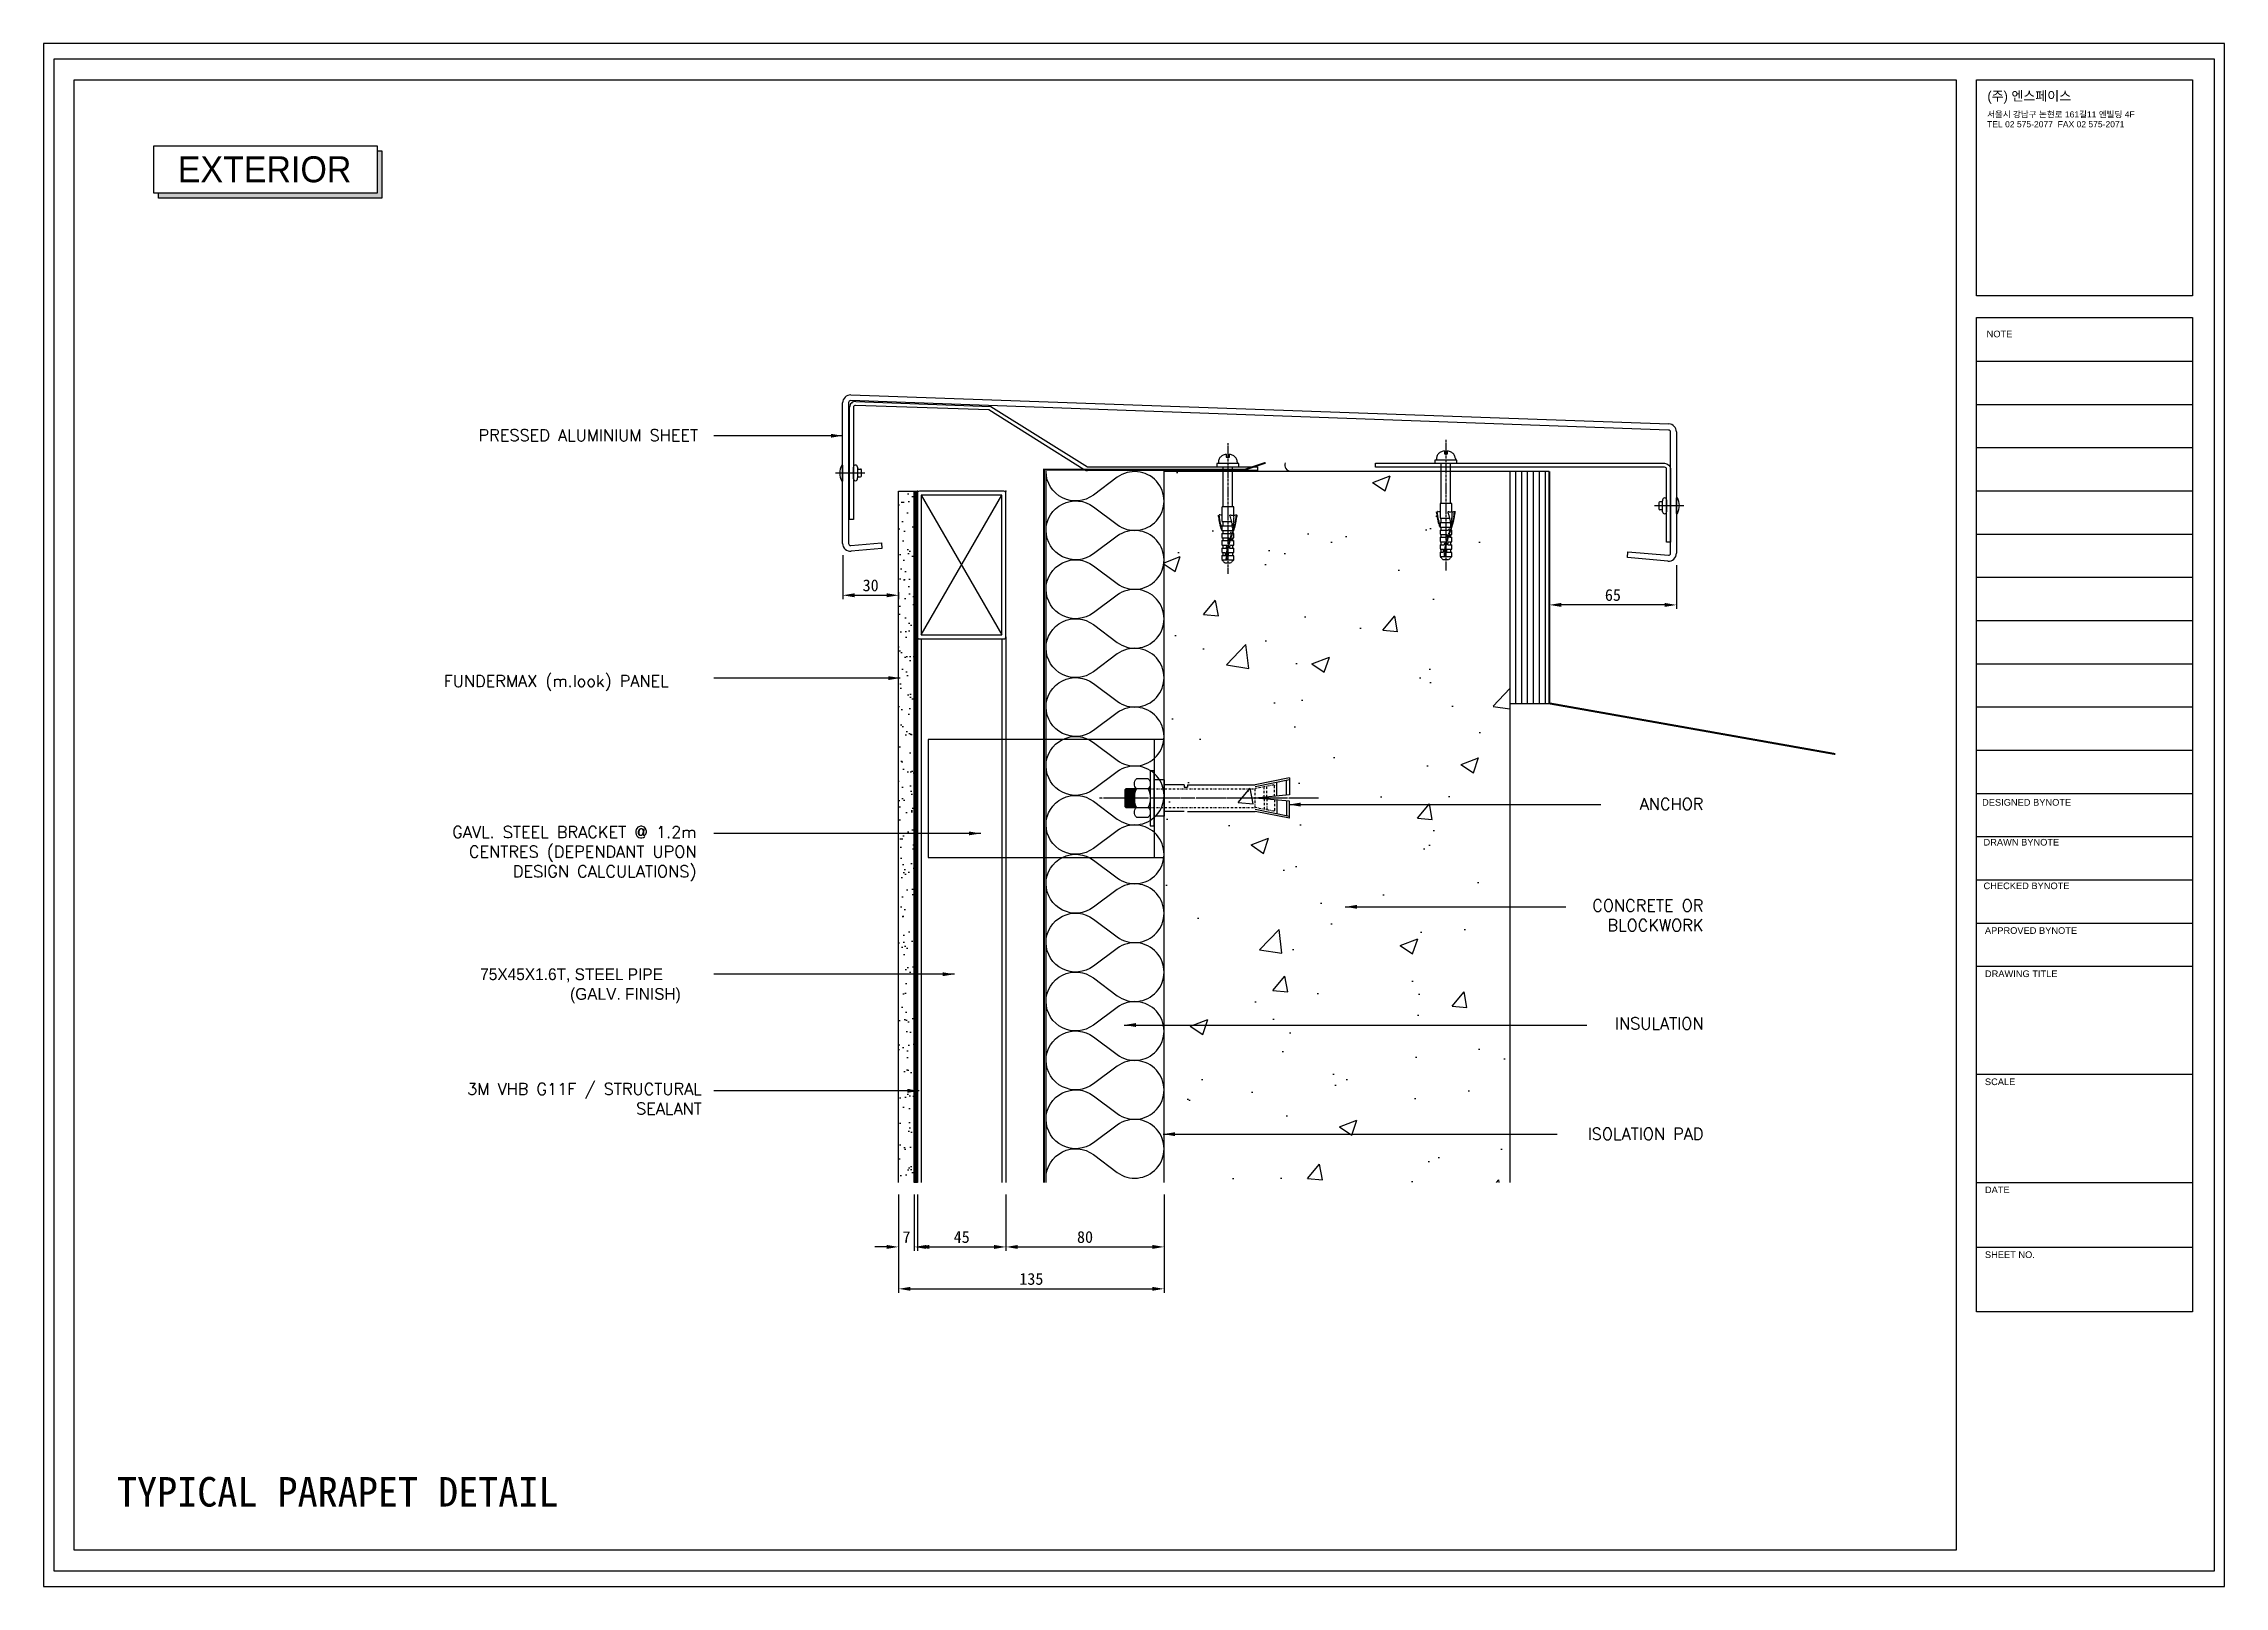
# Model space of a CAD drawing. Header units: millimetres. Extents: x 6755 to 21493, y 282 to 5565.
# Drawn here: x 15949 to 17057, y 3419 to 4203 of the extents above; entities that cross this region are included whole.
import ezdxf

# ---------------------------------------------------------------- set-up
doc = ezdxf.new("R2010")
doc.units = ezdxf.units.MM
doc.header["$MEASUREMENT"] = 0
for name, pattern in [('AXES', [2, 1.25, -0.25, 0.25, -0.25]), ('CACHE', [0.375, 0.25, -0.125]), ('CENTER', [7.75, 7.25, -0.25, 0, -0.25]), ('DASHDOTX2', [2, 1, -0.5, 0, -0.5]), ('HIDDEN', [0.375, 0.25, -0.125])]:
    doc.linetypes.add(name, pattern=pattern)
for name, color, linetype in [('3', 3, 'Continuous'), ('APPLICATION', 3, 'Continuous'), ('Bolt', 1, 'Continuous'), ('BREATHER', 150, 'Continuous'), ('DIM', 1, 'Continuous'), ('Dims', 1, 'Continuous'), ('Fixings', 1, 'Continuous'), ('INSULATION', 2, 'Continuous'), ('Pressings', 3, 'Continuous'), ('Structure', 6, 'Continuous')]:
    doc.layers.add(name, color=color, linetype=linetype)
for name, color, linetype, true_color in [('4', 4, 'Continuous', 0x00ffff), ('nt', 7, 'Continuous', 0x994c00), ('NT Panel', 7, 'Continuous', 0xbfff7f), ('TE 07', 7, 'Continuous', 0x000000), ('TEXT', 2, 'Continuous', 0xffff00)]:
    doc.layers.add(name, color=color, linetype=linetype, true_color=true_color)
doc.styles.add('Arial', font='arial.ttf')
doc.styles.add('HY울릉도L', font='Dotum.ttf')
doc.styles.add('style1', font='simplex.shx')
doc.dimstyles.new('Telling', dxfattribs={"dimscale": 2, "dimtxt": 3, "dimasz": 3, "dimexe": 1, "dimexo": 3, "dimgap": 1, "dimtad": 1, "dimdec": 1, "dimrnd": 1, "dimdsep": 46, "dimtxsty": 'Standard', "dimcen": 3, "dimclrd": 1, "dimclre": 1, "dimclrt": 2, "dimadec": 0, "dimazin": 0, "dimtfac": 1, "dimtdec": 1, "dimtofl": 0, "dimtmove": 0, "dimatfit": 0, "dimfxl": 1, "dimtolj": 1, "dimtzin": 0, "dimlwe": -1, "dimarcsym": 0})

msp = doc.modelspace()

# ---------------------------------------------------------------- texts
at = {"layer": 'TEXT', "color": 7, "style": 'HY울릉도L'}
msp.add_text('EXTERIOR', height=13.2001, dxfattribs=at).set_placement((16016.909, 4132.197))
at = {"layer": 'TEXT'}
msp.add_text('TYPICAL PARAPET DETAIL', height=15, dxfattribs=at).set_placement((15985.994, 3459.148))
at = {"layer": 'TEXT', "char_height": 6, "style": 'style1'}
for s, insert, width, attachment_point in [('\\pxqr;PRESSED ALUMINIUM SHEET', (16150.178, 4006.626), 131.26256, 1), ('\\pxql;FUNDERMAX (m.look) PANEL', (16306.029, 3881.714), 153.91383, 3), ('ANCHOR', (16792.645, 3819.196), 147.63272, 3), ('\\pxqr;GAVL. STEEL BRACKET @ 1.2m CENTRES (DEPENDANT UPON DESIGN CALCULATIONS)', (16133.006, 3804.964), 147.63272, 1), ('CONCRETE OR \\PBLOCKWORK', (16792.645, 3767.604), 147.63272, 3), ('\\pi57.67;{\\fHY울릉도L|b0|i0|c129|p18;75X45X1.6T, STEEL PIPE\\P\\pi103.38;(GALV. FINISH)}', (16113.005, 3732.689), 178.01801, 1), ('INSULATION', (16792.645, 3707.669), 63.01319, 3), ('\\pxqr;3M VHB G11F / STRUCTURAL SEALANT', (16135.725, 3674.407), 147.63272, 1), ('ISOLATION PAD', (16792.645, 3651.551), 147.63272, 3)]:
    msp.add_mtext(s, dxfattribs=dict(at, insert=insert, width=width, attachment_point=attachment_point))

# ---------------------------------------------------------------- blocks, each defined once
blk = doc.blocks.new('AL-TEMPLATE')
at = {"color": 9, "true_color": 0xc0c0c0}
for p, q in [((2716.82, 1392.97), (2800.02, 1392.97)), ((2716.82, 1376.33), (2800.02, 1376.33)), ((2716.82, 1359.69), (2800.02, 1359.69)), ((2716.82, 1343.05), (2800.02, 1343.05)), ((2716.82, 1326.41), (2800.02, 1326.41)), ((2716.82, 1309.77), (2800.02, 1309.77)), ((2716.82, 1293.13), (2800.02, 1293.13)), ((2716.82, 1276.49), (2800.02, 1276.49)), ((2716.82, 1259.85), (2800.02, 1259.85)), ((2716.82, 1243.21), (2800.02, 1243.21)), ((2716.82, 1209.93), (2800.02, 1209.93)), ((2716.82, 1193.29), (2800.02, 1193.29)), ((2716.82, 1176.65), (2800.02, 1176.65)), ((2716.82, 1118.41), (2800.02, 1118.41)), ((2716.82, 1076.81), (2800.02, 1076.81)), ((2716.82, 1051.85), (2800.02, 1051.85))]:
    blk.add_line(p, q, dxfattribs=at)
for points in [[(1976.34, 1509.45), (2808.34, 1509.45), (2808.34, 927.05), (1976.34, 927.05)], [(2716.82, 1501.32), (2800.02, 1501.32), (2800.02, 1418.12), (2716.82, 1418.12)], [(2716.82, 1409.8), (2800.02, 1409.8), (2800.02, 1026.89), (2716.82, 1026.89)]]:
    blk.add_lwpolyline(points, close=True, dxfattribs=at)
for points in [[(2716.82, 1226.57), (2800.02, 1226.57)], [(2716.82, 1160.01), (2800.02, 1160.01)]]:
    blk.add_lwpolyline(points, dxfattribs=at)
at = {"layer": 'nt', "color": 254, "linetype": 'Continuous', "true_color": 0xd6d6d6}
blk.add_lwpolyline([(1972.34, 1515.25), (1972.34, 921.25), (2812.34, 921.25), (2812.34, 1515.25)], close=True, dxfattribs=at)
at = {"layer": 'TE 07'}
blk.add_lwpolyline([(1984.07, 1501.32), (2709.08, 1501.32), (2709.08, 935.18), (1984.07, 935.18)], close=True, dxfattribs=at)
at = {"color": 150, "true_color": 0x007fff, "insert": (2721.06, 1496.93), "char_height": 3.6698, "width": 35.1369, "attachment_point": 1, "line_spacing_factor": 0.963855}
blk.add_mtext('\\fExpo M;(주) 엔스페이스', dxfattribs=at)
at = {"color": 7, "true_color": 0xffffff, "insert": (2720.94, 1489.17), "char_height": 2.3487, "width": 61.8214, "attachment_point": 1, "line_spacing_factor": 0.963855, "style": 'Arial'}
blk.add_mtext('\\fArial;서울시 강남구 논현로 161길11 엔빌딩 4F\\PTEL 02 575-2077  FAX 02 575-2071', dxfattribs=at)
at = {"color": 9, "true_color": 0xc0c0c0, "char_height": 2.5559, "attachment_point": 1, "line_spacing_factor": 0.963855}
for s, insert, width in [('\\fArial;NOTE', (2720.76, 1404.73), 11.9173), ('\\fArial;DESIGNED BYNOTE', (2719.01, 1224.39), 36.0906), ('\\fArial;DRAWN BYNOTE', (2719.56, 1209.04), 30.9788), ('\\fArial;CHECKED BYNOTE', (2719.56, 1192.25), 35.0282), ('\\fArial;APPROVED BYNOTE', (2720.1, 1175.04), 37.5533), ('\\fArial;DRAWING TITLE', (2720.1, 1158.4), 29.8086), ('\\fArial;SCALE', (2720.1, 1116.8), 13.8111), ('\\fArial;DATE', (2720.1, 1075.2), 11.517), ('\\fArial;SHEET NO.', (2720.1, 1050.24), 21.1247)]:
    blk.add_mtext(s, dxfattribs=dict(at, insert=insert, width=width))
blk = doc.blocks.new('Rivet_Front')
at = {"linetype": 'Continuous'}
for p, q in [((0, 11.2), (0, -3.7)), ((-4, 0), (4, 0)), ((-4, 0), (-4, -0.5)), ((-4, 0), (-4, -0.5)), ((-4, 0), (4, 0)), ((4, 0), (4, -0.5)), ((4, 0), (4, -0.5)), ((-4, 0), (4, 0)), ((-4, 0), (-4, -0.5)), ((4, 0), (4, -0.5))]:
    blk.add_line(p, q, dxfattribs=at)
blk.add_arc((0, 7), 8.5, 241.9275, 298.0725, dxfattribs=at)
blk.add_arc((0, 7), 8.5, 241.9275, 298.0725, dxfattribs=at)
blk.add_arc((0, 7), 8.5, 241.9275, 298.0725, dxfattribs=at)
blk = doc.blocks.new('Rivet_back')
at = {"linetype": 'Continuous'}
for p, q in [((-3.1, 2), (-2.6, 2)), ((-3.1, 2), (-2.6, 2)), ((-3.1, 2), (-2.6, 2)), ((-2.6, 2), (2.3, 2)), ((-2.6, 2), (2.3, 2)), ((-2.6, 2), (2.3, 2)), ((-2.1, 2.5), (-2.1, 3.5)), ((-2.1, 2.5), (-2.1, 3.5)), ((-2.1, 2.5), (-2.1, 3.5)), ((1.4, 4), (-1.6, 4)), ((1.4, 4), (-1.6, 4)), ((1.4, 4), (-1.6, 4)), ((1.9, 2.5), (1.9, 3.5)), ((1.9, 2.5), (1.9, 3.5)), ((1.9, 2.5), (1.9, 3.5)), ((2.9, 2), (2.4, 2)), ((2.9, 2), (2.4, 2)), ((2.9, 2), (2.4, 2)), ((2.9, 0), (-3.1, 0))]:
    blk.add_line(p, q, dxfattribs=at)
for centre, radius, start, end in [((-3.1, 1), 1, 90, 270), ((-3.1, 1), 1, 90, 270), ((-3.1, 1), 1, 90, 270), ((-2.6, 2.5), 0.5, 270, 0), ((-2.6, 2.5), 0.5, 270, 0), ((-2.6, 2.5), 0.5, 270, 0), ((-1.6, 3.5), 0.5, 90, 180), ((-1.6, 3.5), 0.5, 90, 180), ((-1.6, 3.5), 0.5, 90, 180), ((1.4, 3.5), 0.5, 0, 90), ((1.4, 3.5), 0.5, 0, 90), ((1.4, 3.5), 0.5, 0, 90), ((2.4, 2.5), 0.5, 180, 270), ((2.4, 2.5), 0.5, 180, 270), ((2.4, 2.5), 0.5, 180, 270), ((2.9, 1), 1, 270, 90), ((2.9, 1), 1, 270, 90), ((2.9, 1), 1, 270, 90)]:
    blk.add_arc(centre, radius, start, end, dxfattribs=at)
blk = doc.blocks.new('TPNS10')
at = {"linetype": 'AXES'}
blk.add_line((12, 0), (-54.4, 0), dxfattribs=at)
at = {"linetype": 'CACHE'}
for p, q in [((-47.4, 3), (-48.9, 1.5)), ((-48.9, 1.5), (-48.9, -1.5)), ((-45.1, 3), (-47.4, 3)), ((-47.4, 3), (-47.4, -3)), ((-45.1, 3), (-45.1, 1.3)), ((-43.6, 2.5), (-45.1, 2.5)), ((-41.4, 3), (-43.6, 3)), ((-43.6, 3), (-43.6, 1.1)), ((-41.4, 3), (-41.4, 0.7)), ((-39.9, 2.5), (-41.4, 2.5)), ((-37.6, 3), (-39.9, 3)), ((-39.9, 3), (-39.9, 0.4)), ((-37.6, 3), (-37.6, -0.3)), ((-36.1, 2.5), (-37.6, 2.5)), ((-33.9, 3), (-36.1, 3)), ((-36.1, 3), (-36.1, -0.7)), ((-33.9, 3), (-33.9, -1.5)), ((-32.4, 2.5), (-33.9, 2.5)), ((-30.1, 3), (-32.4, 3)), ((-32.4, 3), (-32.4, -2)), ((-30.1, 3), (-30.1, -2.3)), ((-27.9, 2.5), (-30.1, 2.5)), ((-27.9, 3), (-27.9, -2)), ((-20.4, 3), (-27.9, 3)), ((-24.8, 3), (-24.4, 4.4)), ((-20.4, -3), (-20.4, 3)), ((-20.4, 2.4), (0, 2.4)), ((-47.4, -3), (-48.9, -1.5)), ((-47.4, -3), (-45.1, -3)), ((-45.1, -0.3), (-45.1, -3)), ((-45.1, -2.5), (-43.6, -2.5)), ((-43.6, -0.5), (-43.6, -3)), ((-43.6, -3), (-41.4, -3)), ((-41.4, -0.9), (-41.4, -3)), ((-41.4, -2.5), (-39.9, -2.5)), ((-39.9, -1.3), (-39.9, -3)), ((-39.9, -3), (-37.6, -3)), ((-37.6, -1.9), (-37.6, -3)), ((-37.6, -2.5), (-36.1, -2.5)), ((-36.1, -2.4), (-36.1, -3)), ((-36.1, -3), (-33.9, -3)), ((-33.9, -3), (-34, -2.5)), ((-24.5, -1), (-24.8, -3)), ((-24.8, -3), (-24.4, -4.4)), ((-24.8, -3), (-20.4, -3)), ((-24.4, -4.4), (-24.5, -4.8)), ((-20.4, -2.4), (0, -2.4))]:
    blk.add_line(p, q, dxfattribs=at)
for p, q in [((0, 5.6), (0, -5.6)), ((1.6, 5.6), (0, 5.6)), ((1.6, -5.6), (1.6, 5.6)), ((2.4, 4.8), (1.6, 4.8)), ((6.3, 0.8), (4.8, 0.8)), ((4.8, 0.8), (4.8, -0.8)), ((0, -5.6), (1.6, -5.6)), ((2.4, -4.8), (1.6, -4.8)), ((4.8, -0.8), (6.3, -0.8))]:
    blk.add_line(p, q)
for points in [[(-47.4, 0.8), (-45, 0.6), (-44.6, 0.6), (-44.2, 0.6), (-43.8, 0.5), (-43.4, 0.5), (-42.9, 0.4), (-42.5, 0.3), (-42.1, 0.3), (-41.7, 0.2), (-41.4, 0.1), (-41, 0), (-40.6, -0.1), (-40.2, -0.2), (-39.8, -0.3), (-39.4, -0.4), (-39, -0.5), (-38.6, -0.6), (-38.2, -0.7), (-37.8, -0.8), (-37.4, -1), (-37, -1.1), (-36.6, -1.2), (-36.2, -1.3), (-35.8, -1.5), (-35.4, -1.6), (-35, -1.7), (-34.6, -1.8), (-34.2, -2), (-33.9, -2.1), (-33.5, -2.2), (-33.2, -2.4)], [(-47.4, 0.5), (-45.1, 0.3), (-44.6, 0.2), (-44.2, 0.2), (-43.8, 0.1), (-43.4, 0.1), (-43, 0), (-42.6, 0), (-42.2, -0.1), (-41.8, -0.2), (-41.4, -0.3), (-41.1, -0.3), (-40.7, -0.4), (-40.3, -0.5), (-39.9, -0.6), (-39.5, -0.7), (-39, -0.9), (-38.1, -1.1), (-37.3, -1.4), (-36.7, -1.6), (-36.3, -1.7), (-35.9, -1.8), (-35.5, -1.9), (-35.1, -2.1), (-34.7, -2.2), (-34.4, -2.3), (-33.9, -2.5), (-33.3, -2.7), (-32.9, -2.8), (-32.6, -3), (-32.2, -3.1), (-31.9, -3.2), (-31.5, -3.3), (-31.1, -3.5), (-30.7, -3.6), (-30.3, -3.7), (-29.9, -3.8), (-29.4, -3.9), (-29, -4), (-28.5, -4.1), (-27.9, -4.2), (-27.3, -4.3), (-26.7, -4.4), (-26, -4.5), (-25.3, -4.7), (-24.5, -4.8)], [(-45.1, 1.3), (-45, 1.2), (-44.5, 1.2), (-44.1, 1.2), (-43.7, 1.1), (-43.6, 1.1)], [(-41.4, 0.7), (-41.2, 0.7), (-40.8, 0.6), (-40.4, 0.5), (-40.1, 0.4), (-39.9, 0.4)], [(-32.4, 3), (-32.2, 3.1), (-31.9, 3.2), (-31.5, 3.3), (-31.1, 3.5), (-30.7, 3.6), (-30.3, 3.7), (-29.9, 3.8), (-29.4, 3.9), (-29, 4), (-28.5, 4.1), (-27.9, 4.2), (-27.3, 4.3), (-26.7, 4.4), (-26, 4.5), (-25.3, 4.7), (-24.5, 4.8)], [(-31.3, 3), (-31, 3.1), (-30.6, 3.2), (-30.2, 3.3), (-29.8, 3.4), (-29.4, 3.5), (-28.9, 3.7), (-28.4, 3.8), (-27.8, 3.9), (-27.3, 4), (-26.6, 4.1), (-26, 4.2), (-25.2, 4.3), (-24.4, 4.4)], [(-45.1, -0.3), (-45.1, -0.3), (-44.7, -0.4), (-44.3, -0.4), (-43.9, -0.5), (-43.6, -0.5)], [(-41.4, -0.9), (-41.2, -0.9), (-40.8, -1), (-40.5, -1.1), (-40.1, -1.2), (-39.9, -1.3)], [(-37.6, -0.3), (-37.3, -0.4), (-36.8, -0.5), (-36.4, -0.6), (-36.1, -0.7)], [(-37.6, -1.9), (-37.5, -2), (-36.9, -2.1), (-36.5, -2.3), (-36.1, -2.4)], [(-33.9, -1.5), (-33.7, -1.5), (-33.3, -1.7), (-33, -1.8)], [(-32.8, -2.5), (-32.5, -2.6), (-32.1, -2.7), (-31.7, -2.9), (-31.4, -3), (-31, -3.1), (-30.6, -3.2), (-30.2, -3.3), (-29.8, -3.4), (-29.4, -3.5), (-28.9, -3.7), (-28.4, -3.8), (-27.8, -3.9), (-27.3, -4), (-26.6, -4.1), (-26, -4.2), (-25.2, -4.3), (-24.4, -4.4)], [(-32.4, -2.5), (-31.5, -2.5), (-30.6, -2.4), (-29.9, -2.3), (-29.3, -2.3), (-28.8, -2.2), (-28.4, -2.1), (-27.9, -2), (-27.6, -1.9), (-27.2, -1.8), (-26.8, -1.7), (-26.5, -1.6), (-26.1, -1.5), (-25.7, -1.4), (-25.3, -1.2), (-24.9, -1.1), (-24.5, -1)], [(-32.1, -2.6), (-31.1, -2.7), (-30.3, -2.8), (-29.6, -2.9), (-28.9, -2.9), (-28.4, -3), (-28, -3), (-27.6, -3.1), (-27.2, -3.1), (-26.9, -3.1), (-26.5, -3.1), (-26.2, -3.1), (-25.9, -3.2), (-25.6, -3.1), (-25.3, -3.1), (-25.1, -3.1), (-24.9, -3.1)]]:
    blk.add_lwpolyline(points, dxfattribs=at)
for points in [[(6.3, 0.8, 0.048202), (6, 1.9, 0.09084), (5.2, 3.4, 0.104065), (3.9, 4.4, 0.115836), (2.4, 4.8, 0.115836)], [(2.4, -4.8, 0.115836), (3.9, -4.4, 0.104065), (5.2, -3.4, 0.09084), (6, -1.9, 0.048202), (6.3, -0.8, 0.083285)]]:
    blk.add_lwpolyline(points, format="xyb")
blk = doc.blocks.new('*D137')
at = {"layer": 'Defpoints', "color": 0, "transparency": 16777216}
for p in [(16714.3, 3943.6), (16778.9, 3943.6), (16714.3, 3917.4)]:
    blk.add_point(p, dxfattribs=at)
at = {"layer": 'Dims', "color": 1, "transparency": 16777216}
for p, q in [((16714.3, 3937.6), (16714.3, 3915.4)), ((16778.9, 3937.6), (16778.9, 3915.4))]:
    blk.add_line(p, q, dxfattribs=at)
at = {"layer": 'Dims', "color": 1, "lineweight": -2, "transparency": 16777216}
blk.add_line((16772.9, 3917.4), (16720.3, 3917.4), dxfattribs=at)
at = {"layer": 'Dims', "color": 1, "transparency": 16777216}
for points in [[(16720.3, 3918.4), (16720.3, 3916.4), (16714.3, 3917.4)], [(16772.9, 3918.4), (16772.9, 3916.4), (16778.9, 3917.4)]]:
    blk.add_solid(points, dxfattribs=at)
at = {"layer": 'Dims', "color": 2, "transparency": 16777216, "insert": (16746.6, 3922.4), "char_height": 6, "attachment_point": 5}
blk.add_mtext('\\A1;65', dxfattribs=at)
blk = doc.blocks.new('*D138')
at = {"layer": 'Defpoints', "color": 0, "transparency": 16777216}
for p in [(16355, 3948.6), (16383.4, 3929.9), (16383.4, 3922.3)]:
    blk.add_point(p, dxfattribs=at)
at = {"layer": 'Dims', "color": 1, "transparency": 16777216}
for p, q in [((16355, 3942.6), (16355, 3920.3)), ((16383.4, 3923.9), (16383.4, 3920.3))]:
    blk.add_line(p, q, dxfattribs=at)
at = {"layer": 'Dims', "color": 1, "lineweight": -2, "transparency": 16777216}
blk.add_line((16361, 3922.3), (16377.4, 3922.3), dxfattribs=at)
at = {"layer": 'Dims', "color": 1, "transparency": 16777216}
for points in [[(16361, 3923.3), (16361, 3921.3), (16355, 3922.3)], [(16377.4, 3923.3), (16377.4, 3921.3), (16383.4, 3922.3)]]:
    blk.add_solid(points, dxfattribs=at)
at = {"layer": 'Dims', "color": 2, "transparency": 16777216, "insert": (16369.2, 3927.3), "char_height": 6, "attachment_point": 5}
blk.add_mtext('\\A1;30', dxfattribs=at)
blk = doc.blocks.new('al-anchor')
at = {"layer": 'Bolt', "linetype": 'CENTER'}
blk.add_line((450.1, 842.4), (450.1, 731), dxfattribs=at)
at = {"layer": 'Bolt'}
for p, q in [((439.9, 827.7), (443.4, 810.2)), ((439.9, 827.7), (448.5, 827.7)), ((440.8, 827.7), (444.3, 810.3)), ((448.6, 826.2), (441.2, 826.2)), ((449.1, 821.3), (442.1, 821.3)), ((448.5, 827.7), (450.1, 810.2)), ((451.8, 827.7), (450.1, 810.2)), ((451.2, 821.3), (458.2, 821.3)), ((451.7, 826.2), (459.1, 826.2)), ((460.4, 827.7), (451.8, 827.7)), ((459.4, 827.7), (455.9, 810.3)), ((460.4, 827.7), (456.9, 810.3)), ((443.4, 775.8), (443.4, 810.2)), ((456.9, 775.8), (456.9, 810.3)), ((443.4, 774.2), (443.4, 763.9)), ((455.7, 774.2), (455.7, 775.8)), ((456.9, 775.8), (455.7, 775.8)), ((456.9, 774.2), (455.7, 774.2)), ((456.9, 774.2), (456.9, 763.9)), ((440.4, 749.9), (440.4, 755.9)), ((440.9, 763.9), (440.9, 758.9)), ((459.4, 763.9), (440.9, 763.9)), ((445.4, 744.4), (445.4, 755.9)), ((454.9, 755.9), (454.9, 744.4)), ((459.4, 763.9), (459.4, 758.9)), ((459.9, 755.9), (459.9, 749.9)), ((454.9, 748.9), (445.4, 748.9)), ((454.9, 748.4), (445.4, 748.4)), ((454.9, 747.9), (445.4, 747.9)), ((454.9, 747.4), (445.4, 747.4)), ((454.9, 746.9), (445.4, 746.9)), ((454.9, 746.4), (445.4, 746.4)), ((454.9, 745.9), (445.4, 745.9)), ((454.9, 745.4), (445.4, 745.4)), ((454.9, 744.9), (445.4, 744.9)), ((454.9, 744.4), (445.4, 744.4)), ((445.4, 744.4), (445.9, 743.9)), ((454.4, 743.9), (445.9, 743.9)), ((454.4, 743.9), (454.9, 744.4))]:
    blk.add_line(p, q, dxfattribs=at)
at = {"layer": 'Bolt', "linetype": 'DASHDOTX2'}
for p, q in [((443.5, 819.5), (445.3, 810.3)), ((449.2, 820), (444, 820)), ((449.6, 816.1), (444.1, 816.1)), ((449.7, 814.8), (444.4, 814.8)), ((445.4, 755.9), (445.4, 810.2)), ((445.4, 810.2), (454.9, 810.2)), ((450.6, 814.8), (455.9, 814.8)), ((450.7, 816.1), (456.1, 816.1)), ((451.1, 820), (456.3, 820)), ((454.9, 755.9), (454.9, 810.2)), ((456.8, 819.5), (455, 810.3))]:
    blk.add_line(p, q, dxfattribs=at)
at = {"layer": 'Bolt'}
blk.add_lwpolyline([(436, 758.9), (464, 758.9), (464, 756.9), (436, 756.9)], close=True, dxfattribs=at)
at = {"layer": 'Bolt', "linetype": 'DASHDOTX2'}
for centre, start, end in [((444, 819.5), 91.5299, 176.3045), ((456.3, 819.5), 3.6955, 88.4701)]:
    blk.add_arc(centre, 0.513, start, end, dxfattribs=at)
at = {"layer": 'Bolt'}
for centre, radius, start, end in [((442.9, 753.3), 3.58, 45.683, 134.317), ((450.1, 745.3), 11.6, 65.7903, 114.2097), ((457.4, 753.3), 3.58, 45.683, 134.317), ((442.9, 752.4), 3.58, 225.683, 314.317), ((450.1, 760.4), 11.6, 245.7903, 294.2097), ((457.4, 752.4), 3.58, 225.683, 314.317)]:
    blk.add_arc(centre, radius, start, end, dxfattribs=at)
blk = doc.blocks.new('75-45_pipe')
at = {"layer": '3', "color": 4}
for p, q in [((-3668.1, 5689.5), (-3739.1, 5648.5)), ((-3739.1, 5689.5), (-3668.1, 5648.5))]:
    blk.add_line(p, q, dxfattribs=at)
blk.add_lwpolyline([(-3740.1, 5646.5), (-3667.1, 5646.5, 0.414214), (-3666.1, 5647.5), (-3666.1, 5690.5, 0.414214), (-3667.1, 5691.5), (-3740.1, 5691.5, 0.414214), (-3741.1, 5690.5), (-3741.1, 5647.5, 0.414214)], format="xyb", close=True, dxfattribs=at)
blk.add_lwpolyline([(-3739.1, 5648.5), (-3668.1, 5648.5), (-3668.1, 5689.5), (-3739.1, 5689.5)], close=True, dxfattribs=at)
at = {"layer": 'DIM'}
for p in [(-3741.1, 5691.5), (-3666.1, 5691.5), (-3741.1, 5646.5), (-3666.1, 5646.5)]:
    blk.add_point(p, dxfattribs=at)
blk = doc.blocks.new('*D160')
at = {"layer": 'Defpoints', "color": 0, "transparency": 16777216}
for p in [(16383.4, 3623.8), (16391.4, 3623.8), (16391.4, 3591.1)]:
    blk.add_point(p, dxfattribs=at)
at = {"layer": 'Dims', "color": 1, "transparency": 16777216}
for p, q in [((16383.4, 3617.8), (16383.4, 3589.1)), ((16391.4, 3617.8), (16391.4, 3589.1))]:
    blk.add_line(p, q, dxfattribs=at)
at = {"layer": 'Dims', "color": 1, "lineweight": -2, "transparency": 16777216}
for p, q in [((16377.4, 3591.1), (16371.4, 3591.1)), ((16397.4, 3591.1), (16403.4, 3591.1))]:
    blk.add_line(p, q, dxfattribs=at)
at = {"layer": 'Dims', "color": 1, "transparency": 16777216}
for points in [[(16377.4, 3592.1), (16377.4, 3590.1), (16383.4, 3591.1)], [(16397.4, 3592.1), (16397.4, 3590.1), (16391.4, 3591.1)]]:
    blk.add_solid(points, dxfattribs=at)
at = {"layer": 'Dims', "color": 2, "transparency": 16777216, "insert": (16387.4, 3596.1), "char_height": 6, "attachment_point": 5}
blk.add_mtext('\\A1;7', dxfattribs=at)
blk = doc.blocks.new('*D161')
at = {"layer": 'Defpoints', "color": 0, "transparency": 16777216}
for p in [(16393, 3623.8), (16438, 3623.8), (16438, 3591.1)]:
    blk.add_point(p, dxfattribs=at)
at = {"layer": 'Dims', "color": 1, "transparency": 16777216}
for p, q in [((16393, 3617.8), (16393, 3589.1)), ((16438, 3617.8), (16438, 3589.1))]:
    blk.add_line(p, q, dxfattribs=at)
at = {"layer": 'Dims', "color": 1, "lineweight": -2, "transparency": 16777216}
blk.add_line((16399, 3591.1), (16432, 3591.1), dxfattribs=at)
at = {"layer": 'Dims', "color": 1, "transparency": 16777216}
for points in [[(16399, 3592.1), (16399, 3590.1), (16393, 3591.1)], [(16432, 3592.1), (16432, 3590.1), (16438, 3591.1)]]:
    blk.add_solid(points, dxfattribs=at)
at = {"layer": 'Dims', "color": 2, "transparency": 16777216, "insert": (16415.5, 3596.1), "char_height": 6, "attachment_point": 5}
blk.add_mtext('\\A1;45', dxfattribs=at)
blk = doc.blocks.new('*D162')
at = {"layer": 'Defpoints', "color": 0, "transparency": 16777216}
for p in [(16438, 3623.2), (16518.4, 3623.2), (16518.4, 3591.1)]:
    blk.add_point(p, dxfattribs=at)
at = {"layer": 'Dims', "color": 1, "transparency": 16777216}
for p, q in [((16438, 3617.2), (16438, 3589.1)), ((16518.4, 3617.2), (16518.4, 3589.1))]:
    blk.add_line(p, q, dxfattribs=at)
at = {"layer": 'Dims', "color": 1, "lineweight": -2, "transparency": 16777216}
blk.add_line((16444, 3591.1), (16512.4, 3591.1), dxfattribs=at)
at = {"layer": 'Dims', "color": 1, "transparency": 16777216}
for points in [[(16444, 3592.1), (16444, 3590.1), (16438, 3591.1)], [(16512.4, 3592.1), (16512.4, 3590.1), (16518.4, 3591.1)]]:
    blk.add_solid(points, dxfattribs=at)
at = {"layer": 'Dims', "color": 2, "transparency": 16777216, "insert": (16478.2, 3596.1), "char_height": 6, "attachment_point": 5}
blk.add_mtext('\\A1;80', dxfattribs=at)
blk = doc.blocks.new('*D163')
at = {"layer": 'Defpoints', "color": 0, "transparency": 16777216}
for p in [(16383.4, 3623.8), (16518.4, 3623.8), (16518.4, 3569.8)]:
    blk.add_point(p, dxfattribs=at)
at = {"layer": 'Dims', "color": 1, "transparency": 16777216}
for p, q in [((16383.4, 3617.8), (16383.4, 3567.8)), ((16518.4, 3617.8), (16518.4, 3567.8))]:
    blk.add_line(p, q, dxfattribs=at)
at = {"layer": 'Dims', "color": 1, "lineweight": -2, "transparency": 16777216}
blk.add_line((16389.4, 3569.8), (16512.4, 3569.8), dxfattribs=at)
at = {"layer": 'Dims', "color": 1, "transparency": 16777216}
for points in [[(16389.4, 3570.8), (16389.4, 3568.8), (16383.4, 3569.8)], [(16512.4, 3570.8), (16512.4, 3568.8), (16518.4, 3569.8)]]:
    blk.add_solid(points, dxfattribs=at)
at = {"layer": 'Dims', "color": 2, "transparency": 16777216, "insert": (16450.9, 3574.8), "char_height": 6, "attachment_point": 5}
blk.add_mtext('\\A1;135', dxfattribs=at)

# ---------------------------------------------------------------- dimensions: what is measured, and where the dimension line sits
at = {"layer": 'Dims'}
dim = msp.add_linear_dim(base=(16383.359, 3922.3), p1=(16354.969, 3948.614), p2=(16383.359, 3929.858), text='30', dimstyle='Telling', dxfattribs=at)
dim.commit()
dim.dimension.update_dxf_attribs({"geometry": '*D138', "text_midpoint": (16369.164, 3927.3)})
dim = msp.add_linear_dim(base=(16714.251, 3917.395), p1=(16778.889, 3943.614), p2=(16714.251, 3943.614), dimstyle='Telling', dxfattribs=at)
dim.commit()
dim.dimension.update_dxf_attribs({"geometry": '*D137', "text_midpoint": (16746.57, 3917.395), "dimtype": 160})
dim = msp.add_linear_dim(base=(16391.359, 3591.059), p1=(16383.359, 3623.798), p2=(16391.359, 3623.798), text='7', dimstyle='Telling', dxfattribs=at)
dim.commit()
dim.dimension.update_dxf_attribs({"geometry": '*D160', "text_midpoint": (16387.359, 3591.059), "dimtype": 160})
for base, p1, p2, picture, middle in [((16518.359, 3569.844), (16383.359, 3623.798), (16518.359, 3623.798), '*D163', (16450.859, 3574.844)), ((16437.959, 3591.059), (16392.959, 3623.798), (16437.959, 3623.798), '*D161', (16415.459, 3596.059)), ((16518.359, 3591.059), (16437.959, 3623.173), (16518.359, 3623.173), '*D162', (16478.159, 3596.059))]:
    dim = msp.add_linear_dim(base=base, p1=p1, p2=p2, dimstyle='Telling', dxfattribs=at)
    dim.commit()
    dim.dimension.update_dxf_attribs({"geometry": picture, "text_midpoint": middle})

# ---------------------------------------------------------------- hatches: boundary and pattern name
h = msp.add_hatch()
h.set_pattern_fill('NET3', color=256, scale=0.15, style=0)
h.set_pattern_definition([(0, (17210.8351, 51.89485), (0, 0.47625), []), (60, (17210.8351, 51.89485), (-0.4124446, 0.238125), []), (120, (17210.8351, 51.89485), (-0.4124446, -0.238125), [])])
h.paths.add_polyline_path([(16392.959, 3975.134), (16391.359, 3975.134), (16391.359, 3623.798), (16392.959, 3623.798)])
at = {"layer": 'DIM'}
msp.add_hatch(color=6, dxfattribs=at).paths.add_polyline_path([(16120.62, 4148.229), (16118.223, 4148.229), (16118.223, 4126.693), (16007.187, 4126.693), (16007.187, 4124.133), (16120.62, 4124.133)])
at = {"layer": 'NT Panel'}
h = msp.add_hatch(dxfattribs=at)
h.set_pattern_fill('AR-SAND', color=30, scale=0.2, style=0)
h.set_pattern_definition([(37.5, (18263.015, -1623.18), (-0.320006, 9.788265), [0, -7.7216, 0, -8.636, 0, -8.255]), (7.5, (18263.015, -1623.18), (8.990466, 14.336502), [0, -4.1656, 0, -6.9596, 0, -2.667]), (327.5, (18256.7665, -1623.18), (15.819847, 0.028744), [0, -2.54, 0, -9.144, 0, -11.938]), (317.5, (18256.766, -1623.18), (15.27113, 4.458586), [0, -1.27, 0, -5.9944, 0, -6.858])])
h.paths.add_polyline_path([(16383.359, 3623.798), (16391.359, 3623.798), (16391.359, 3975.154), (16383.359, 3975.154)])
at = {"layer": 'Structure'}
h = msp.add_hatch(dxfattribs=at)
h.set_pattern_fill('AR-CONC', color=256, scale=0.5, style=0)
h.set_pattern_definition([(50, (1434.44, 2226.31), (91.09233, -7.96954), [9.525, -104.775]), (355, (1434.44, 2226.31), (-17.6214, 95.5283), [7.62, -83.82]), (100.451, (1442.03, 2225.65), (73.47125, 87.55834), [8.095, -89.045]), (46.1842, (1434.44, 2251.71), (135.5395, -21.0212), [14.2875, -157.1625]), (96.6356, (1445.74, 2249.96), (118.7021, 123.7128), [12.1425, -133.5675]), (351.184, (1434.44, 2251.71), (118.7023, 123.7126), [11.43, -125.73]), (21, (1447.14, 2245.36), (75.80744, -51.13276), [9.525, -104.775]), (326, (1447.14, 2245.36), (30.901, 92.094), [7.62, -83.82]), (71.4514, (1453.46, 2241.1), (106.70825, 40.96143), [8.095, -89.045]), (37.5, (1434.442, 2226.31), (1.5443, 42.27752), [0, -82.804, 0, -85.09, 0, -84.1375]), (7.5, (1434.44, 2226.31), (33.40983, 50.09029), [0, -48.514, 0, -80.899, 0, -32.0675]), (327.5, (1406.12, 2226.31), (67.7953, -2.86437), [0, -31.75, 0, -99.06, 0, -131.445]), (317.5, (1393.42, 2226.31), (74.0646, 12.71325), [0, -41.275, 0, -65.786, 0, -93.345])])
h.paths.add_polyline_path([(16518.359, 3623.798), (16694.251, 3623.798), (16694.251, 3867.353), (16694.251, 3985.353), (16518.359, 3985.353)])

# ---------------------------------------------------------------- linework, layer by layer
at = {"linetype": 'Continuous'}
for p, q in [((16703.251, 3867.353), (16703.251, 3985.353)), ((16706.251, 3867.353), (16706.251, 3985.353)), ((16712.251, 3867.353), (16712.251, 3985.353)), ((16714.251, 3867.353), (16859.65, 3841.593))]:
    msp.add_line(p, q, dxfattribs=at)
at = {"linetype": 'Continuous', "ltscale": 20, "const_width": 1}
msp.add_lwpolyline([(16714.251, 3985.353), (16714.251, 3867.353)], dxfattribs=at)
msp.add_lwpolyline([(16391.359, 3975.134), (16392.959, 3975.134), (16392.959, 3623.798), (16391.359, 3623.798)], close=True)
at = {"linetype": 'Continuous', "const_width": 1}
msp.add_lwpolyline([(16714.251, 3867.353), (16859.65, 3841.593)], dxfattribs=at)
at = {"layer": '3', "color": 4}
for p, q in [((16392.959, 3623.798), (16392.959, 3901.134)), ((16394.959, 3900.134), (16394.959, 3623.798)), ((16435.959, 3900.134), (16435.959, 3623.798)), ((16437.959, 3901.134), (16437.959, 3623.798))]:
    msp.add_line(p, q, dxfattribs=at)
at = {"layer": 'APPLICATION', "linetype": 'Continuous'}
for p, q in [((16694.251, 3985.353), (16714.251, 3985.353)), ((16697.251, 3867.353), (16697.251, 3985.353)), ((16700.251, 3867.353), (16700.251, 3985.353)), ((16703.251, 3867.353), (16703.251, 3985.353)), ((16706.251, 3867.353), (16706.251, 3985.353)), ((16709.251, 3867.353), (16709.251, 3985.353)), ((16712.251, 3867.353), (16712.251, 3985.353)), ((16694.251, 3867.353), (16714.251, 3867.353))]:
    msp.add_line(p, q, dxfattribs=at)
at = {"layer": 'BREATHER', "linetype": 'HIDDEN', "ltscale": 25, "const_width": 1}
msp.add_lwpolyline([(16457.36, 3623.798), (16457.36, 3986.116), (16559.409, 3986.116), (16570.029, 3989.656)], dxfattribs=at)
at = {"layer": 'DIM', "color": 6}
msp.add_lwpolyline([(16004.791, 4150.79), (16118.223, 4150.79), (16118.223, 4126.693), (16004.791, 4126.693)], close=True, dxfattribs=at)
msp.add_lwpolyline([(16118.223, 4148.229), (16120.62, 4148.229), (16120.62, 4124.133), (16007.187, 4124.133), (16007.187, 4126.693)], dxfattribs=at)
at = {"layer": 'Dims'}
msp.add_arc((16582.958, 3988.517), 3.165, 158.905819, 270.921167, dxfattribs=at)
at = {"layer": 'INSULATION'}
msp.add_lwpolyline([(16458.501, 3623.798, -0.03151463), (16458.355, 3625.694, -0.00350122), (16458.357, 3625.906, -0.61720134), (16482.486, 3638.007), (16494.526, 3628.98, 1.98288671), (16494.565, 3652.997), (16482.446, 3643.973, -0.61124568), (16458.357, 3655.893, -0.61592552), (16482.486, 3667.938), (16494.526, 3658.911, 1.98288671), (16494.565, 3682.929), (16482.446, 3673.905, -0.61124555), (16458.357, 3685.825, -0.61592565), (16482.486, 3697.87), (16494.526, 3688.843, 1.98288671), (16494.565, 3712.861), (16482.446, 3703.837, -0.61124553), (16458.357, 3715.757, -0.61592568), (16482.486, 3727.802), (16494.526, 3718.775, 1.98288671), (16494.565, 3742.792), (16482.446, 3733.768, -0.61124574), (16458.357, 3745.688, -0.61592545), (16482.486, 3757.733), (16494.526, 3748.706, 1.98288671), (16494.565, 3772.724), (16482.446, 3763.7, -0.61124518), (16458.357, 3775.62, -0.61592604), (16482.486, 3787.665), (16494.526, 3778.638, 1.98288671), (16494.565, 3802.656), (16482.446, 3793.631, -0.61124506), (16458.357, 3805.551, -0.61592616), (16482.486, 3817.596), (16494.526, 3808.569, 1.98288671), (16494.565, 3832.587), (16482.446, 3823.563, -0.61124503), (16458.357, 3835.483, -0.61592619), (16482.486, 3847.528), (16494.526, 3838.501, 1.98288671), (16494.565, 3862.519), (16482.446, 3853.495, -0.61124525), (16458.357, 3865.415, -0.61592596), (16482.486, 3877.46), (16494.526, 3868.433, 1.98288671), (16494.565, 3892.45), (16482.446, 3883.426, -0.61124575), (16458.357, 3895.346, -0.61592544), (16482.486, 3907.391), (16494.526, 3898.364, 1.98288671), (16494.565, 3922.382), (16482.446, 3913.358, -0.61124564), (16458.357, 3925.278, -0.61592556), (16482.486, 3937.323), (16494.526, 3928.296, 1.98288671), (16494.565, 3952.314), (16482.446, 3943.289, -0.61124561), (16458.357, 3955.209, -0.61592559), (16482.486, 3967.255), (16494.526, 3958.228, 1.98288671), (16494.565, 3982.245), (16482.446, 3973.221, -0.61124583), (16458.357, 3985.141, -0.00350122), (16458.359, 3985.353)], format="xyb", dxfattribs=at)
at = {"layer": 'NT Panel', "color": 30}
msp.add_lwpolyline([(16383.359, 3623.798), (16383.359, 3975.154), (16391.359, 3975.154), (16391.359, 3623.798)], dxfattribs=at)
at = {"layer": 'Pressings'}
for p, q in [((16354.969, 3948.614), (16354.969, 4020.117)), ((16357.969, 4020.215), (16357.969, 3948.614)), ((16358.469, 3960.831), (16358.469, 4017.829)), ((16774.922, 4006.28), (16359.002, 4021.215)), ((16359.098, 4024.115), (16775.018, 4009.373)), ((16360.469, 4017.831), (16360.469, 3960.831)), ((16429.22, 4016.544), (16361.503, 4018.83)), ((16361.584, 4020.827), (16430.283, 4018.238)), ((16477.823, 3986.113), (16429.22, 4016.544)), ((16430.283, 4018.238), (16479.415, 3987.656)), ((16775.889, 3943.614), (16775.889, 4005.28)), ((16778.889, 4005.375), (16778.889, 3943.614)), ((16479.415, 3987.656), (16565.837, 3987.656)), ((16565.837, 3985.656), (16479.415, 3985.656)), ((16565.837, 3987.656), (16565.837, 3985.656)), ((16360.469, 3960.831), (16358.469, 3960.831)), ((16359.056, 3947.617), (16374.632, 3948.98)), ((16374.632, 3948.98), (16374.893, 3945.991)), ((16374.893, 3945.991), (16359.318, 3944.629)), ((16753.984, 3941.427), (16754.246, 3944.416)), ((16774.54, 3939.629), (16753.984, 3941.427)), ((16754.246, 3944.416), (16774.802, 3942.617)), ((16513.359, 3849.074), (16513.359, 3789.074))]:
    msp.add_line(p, q, dxfattribs=at)
msp.add_lwpolyline([(16625.903, 3987.353), (16625.903, 3989.353), (16772.889, 3989.353, -0.41421356), (16775.889, 3986.353), (16775.889, 3949.353), (16773.889, 3949.353), (16773.889, 3986.353, 0.41421356), (16772.889, 3987.353)], format="xyb", close=True, dxfattribs=at)
msp.add_lwpolyline([(16518.359, 3849.074), (16398.359, 3849.074), (16398.359, 3789.074), (16518.359, 3789.074)], dxfattribs=at)
for centre, radius, start, end in [((16358.969, 4020.117), 4, 88.15239, 180), ((16358.969, 4020.215), 1, 88.128255, 180), ((16361.469, 4017.829), 3, 87.814602, 180), ((16361.469, 4017.831), 1, 88.041646, 180), ((16774.889, 4005.28), 1, 360, 88.128255), ((16774.889, 4005.375), 4, 360, 88.15239), ((16479.415, 3988.656), 3, 237.948233, 270), ((16358.969, 3948.614), 4, 180, 275), ((16358.969, 3948.614), 1, 180, 275), ((16774.889, 3943.614), 4, 265, 0), ((16774.889, 3943.614), 1, 265, 360)]:
    msp.add_arc(centre, radius, start, end, dxfattribs=at)
at = {"layer": 'Structure', "linetype": 'Continuous'}
msp.add_lwpolyline([(16518.359, 3623.798), (16518.359, 3985.353), (16694.251, 3985.353), (16694.251, 3623.798)], dxfattribs=at)
at = {"layer": 'TEXT'}
msp.add_line((16458.359, 3623.798), (16458.359, 3985.353), dxfattribs=at)

# ---------------------------------------------------------------- block references
at = {"xscale": -1, "rotation": 270}
msp.add_blockref('al-anchor', (15754.483, 3369.073), dxfattribs=at)
at = {"layer": '4', "xscale": 1.32, "yscale": 1.32, "zscale": 1.32}
msp.add_blockref('AL-TEMPLATE', (13345.212, 2202.534), dxfattribs=at)
at = {"layer": 'DIM', "rotation": 90}
msp.add_blockref('75-45_pipe', (22084.458, 7641.258), dxfattribs=at)
at = {"layer": 'Fixings'}
for name, p, rotation in [('TPNS10', (16550.781, 3987.656), 90), ('TPNS10', (16661.688, 3989.353), 90), ('Rivet_Front', (16354.969, 3984.365), 270), ('Rivet_back', (16360.469, 3984.365), 270), ('Rivet_Front', (16778.889, 3967.853), 90), ('Rivet_back', (16773.889, 3967.853), 90)]:
    msp.add_blockref(name, p, dxfattribs=dict(at, rotation=rotation))

msp.set_redraw_order([(e.dxf.handle, doc.entitydb.next_handle()) for e in msp.query("TEXT MTEXT ATTDEF DIMENSION ARC_DIMENSION")])  # texts and dimensions are drawn at this point

# ---------------------------------------------------------------- leaders
at = {"layer": 'Dims'}
for points in [[(16354.969, 4003.378), (16289.459, 4003.378)], [(16384.244, 3880.198), (16289.459, 3880.198)], [(16581.779, 3815.909), (16740.534, 3815.909)], [(16425.147, 3801.256), (16289.459, 3801.256)], [(16610.465, 3763.946), (16722.631, 3763.946)], [(16411.866, 3729.699), (16289.459, 3729.699)], [(16498.047, 3703.87), (16733.401, 3703.87)], [(16393.844, 3670.412), (16289.459, 3670.412)], [(16517.959, 3648.419), (16718.25, 3648.419)]]:
    msp.add_leader(points, dimstyle='Telling', override={"dimgap": 1, "dimtad": 0}, dxfattribs=at)

doc.saveas('drawing.dxf')
